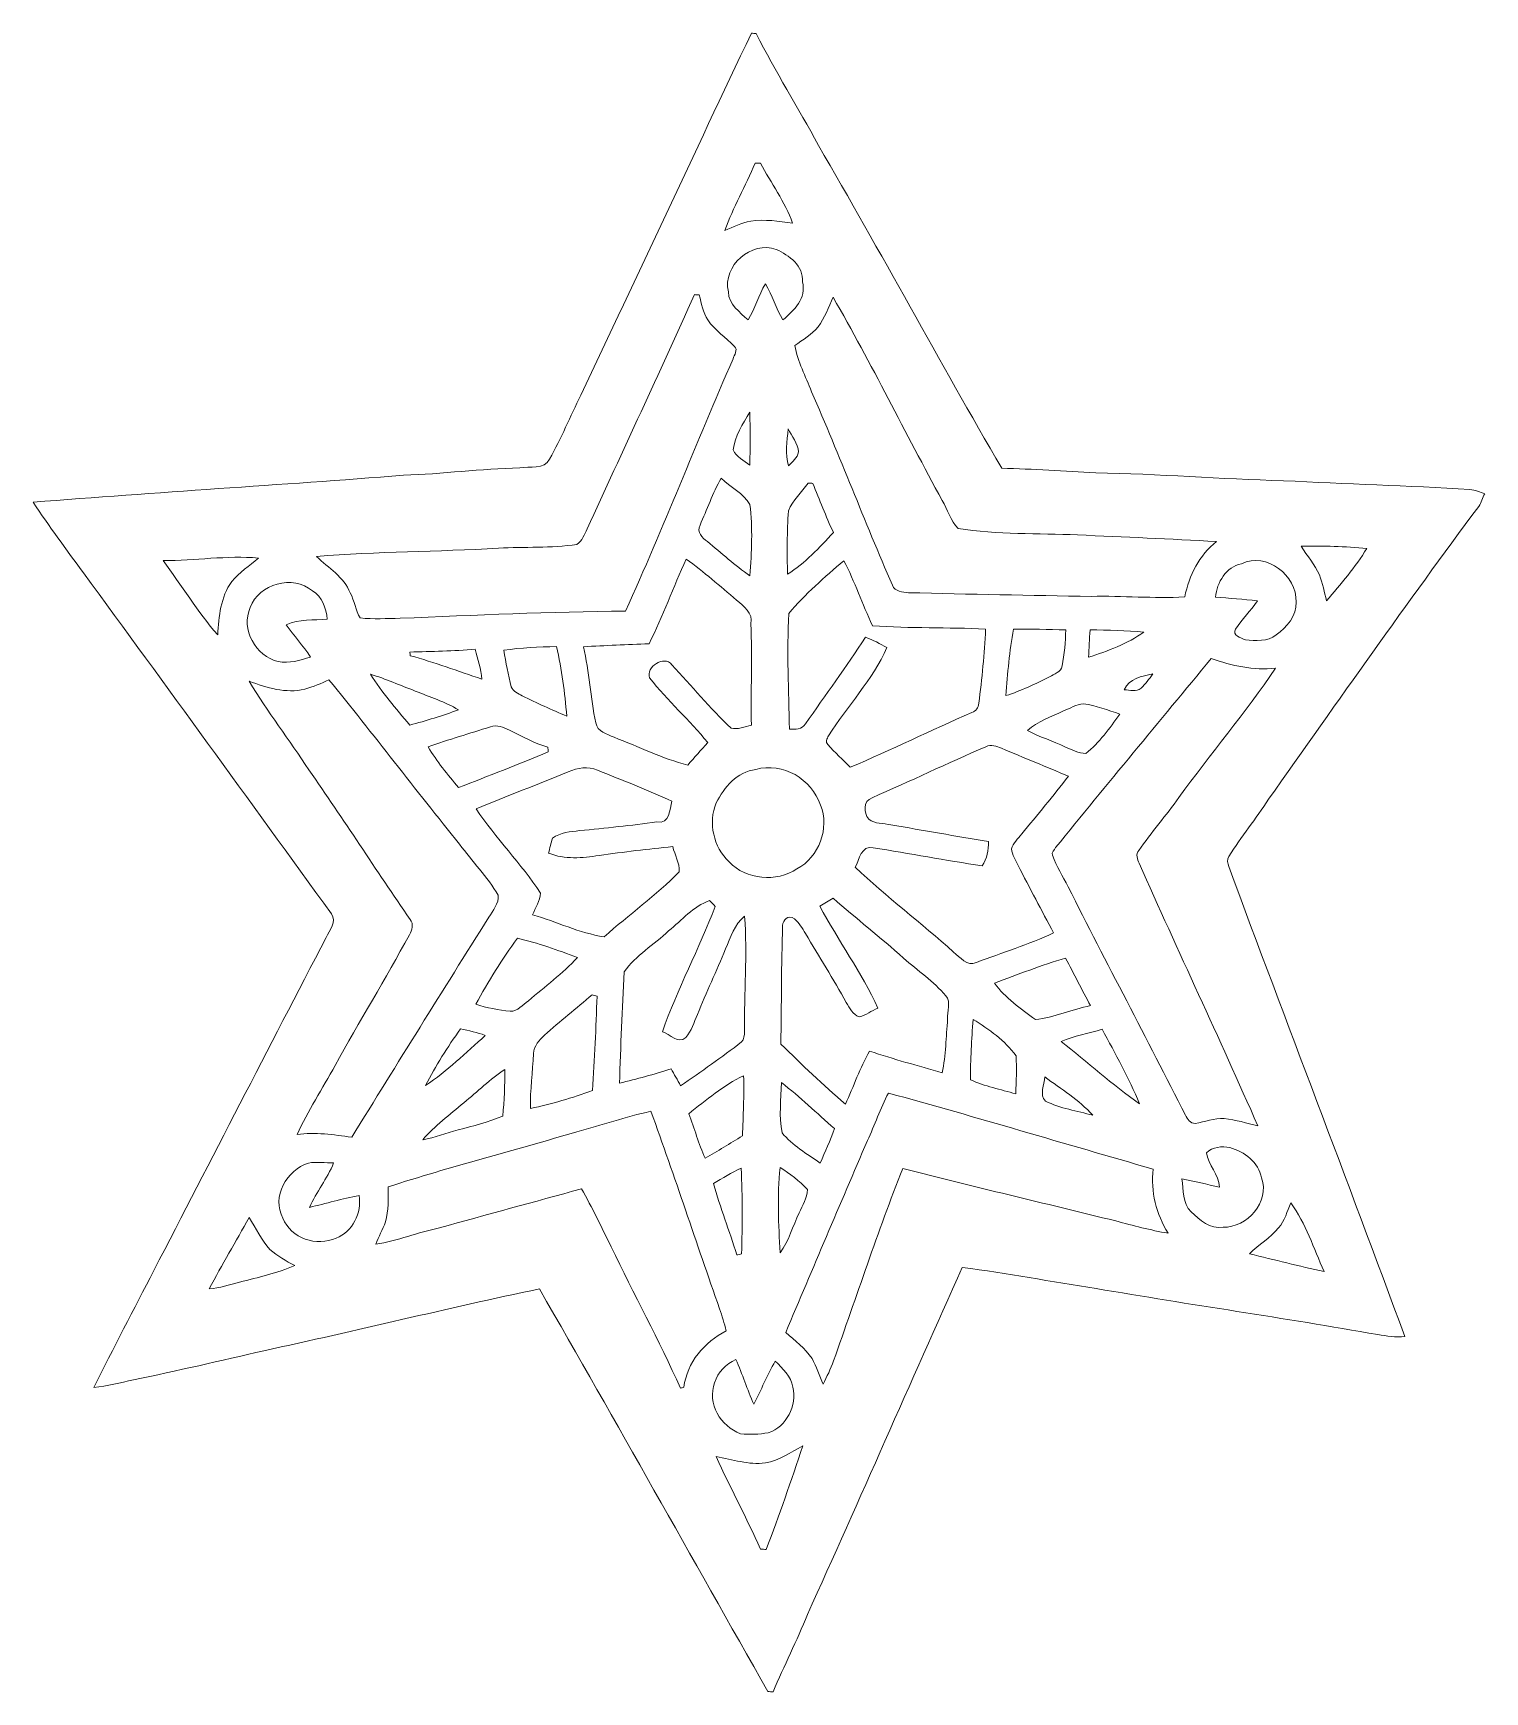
# Model space of a CAD drawing. Header units: centimetres. Extents: x -14 to 14, y -16 to 16.
import ezdxf

# ---------------------------------------------------------------- set-up
doc = ezdxf.new("R2010")
doc.units = ezdxf.units.CM
doc.header["$MEASUREMENT"] = 0
doc.layers.add('Layer 1', color=7, linetype='Continuous')

msp = doc.modelspace()

# ---------------------------------------------------------------- linework, layer by layer
at = {"layer": 'Layer 1', "color": 9, "lineweight": 9}
for points, knots in [([(-0.14764, 15.99883), (-0.12435, 15.99672), (-0.07814, 15.99319), (-0.05485, 15.99107), (-0.05485, 15.99107), (0.31803, 15.25765), (0.75724, 14.56056), (1.1453, 13.8349), (1.1453, 13.8349), (2.34827, 11.77256), (3.47892, 9.6693), (4.68154, 7.6066), (4.68154, 7.6066), (5.28655, 7.59143), (5.89051, 7.54945), (6.49482, 7.51806), (6.49482, 7.51806), (7.70343, 7.49618), (8.90888, 7.39564), (10.11749, 7.3653), (10.11749, 7.3653), (11.31588, 7.3018), (12.51568, 7.27041), (13.71371, 7.19421), (13.71371, 7.19421), (13.81284, 7.18468), (13.90668, 7.14764), (14.00016, 7.11448), (14.00016, 7.11448), (13.9476, 7.03722), (13.93772, 6.94232), (13.88198, 6.86789), (13.88198, 6.86789), (12.49663, 5.01087), (11.16948, 3.11045), (9.82751, 1.22133), (9.82751, 1.22133), (9.58586, 0.84456), (9.30011, 0.49778), (9.0641, 0.11748), (9.0641, 0.11748), (9.02035, 0.05892), (9.04117, -0.01551), (9.06057, -0.07937), (9.06057, -0.07937), (10.18487, -3.10408), (11.33951, -6.11892), (12.45747, -9.14647), (12.45747, -9.14647), (12.28214, -9.16622), (12.10645, -9.132), (11.93395, -9.10765), (11.93395, -9.10765), (10.12772, -8.78698), (8.31127, -8.52945), (6.50364, -8.21831), (6.50364, -8.21831), (5.64251, -8.08496), (4.7849, -7.92726), (3.9213, -7.80978), (3.9213, -7.80978), (2.91977, -10.0404), (1.94293, -12.28161), (0.93328, -14.50834), (0.93328, -14.50834), (0.73113, -15.01316), (0.48384, -15.49788), (0.27252, -15.99883), (0.27252, -15.99883), (0.24748, -15.99777), (0.19773, -15.99565), (0.17304, -15.99458), (0.17304, -15.99458), (-1.2984, -13.40626), (-2.74831, -10.80558), (-4.23562, -8.22643), (-4.23562, -8.22643), (-6.01292, -8.5972), (-7.77469, -9.03675), (-9.54952, -9.4174), (-9.54952, -9.4174), (-10.3863, -9.6153), (-11.22556, -9.80368), (-12.06694, -9.98184), (-12.06694, -9.98184), (-12.31988, -10.0337), (-12.57035, -10.10355), (-12.82823, -10.12719), (-12.82823, -10.12719), (-12.45782, -9.36625), (-12.05565, -8.62153), (-11.67077, -7.86799), (-11.67077, -7.86799), (-10.56481, -5.72663), (-9.46167, -3.58386), (-8.34795, -1.44673), (-8.34795, -1.44673), (-8.28763, -1.30809), (-8.13805, -1.14264), (-8.24741, -0.99271), (-8.24741, -0.99271), (-9.83738, 1.20404), (-11.43194, 3.39761), (-13.02826, 5.58942), (-13.02826, 5.58942), (-13.36234, 6.03533), (-13.69077, 6.48653), (-14.00016, 6.94973), (-14.00016, 6.94973), (-11.62067, 7.14341), (-9.23695, 7.2817), (-6.85712, 7.46973), (-6.85712, 7.46973), (-6.10782, 7.49724), (-5.36345, 7.59426), (-4.61345, 7.61225), (-4.61345, 7.61225), (-4.43177, 7.65388), (-4.13755, 7.56462), (-4.03913, 7.78299), (-4.03913, 7.78299), (-3.81229, 8.18093), (-3.64225, 8.60743), (-3.43482, 9.01525), (-3.43482, 9.01525), (-2.33768, 11.34252), (-1.24724, 13.67262), (-0.14764, 15.99883), (-0.14764, 15.99883), (-0.14764, 15.99883), (-0.14764, 15.99883), (-0.14764, 15.99883)], [0, 0, 0, 0, 0.02941176, 0.02941176, 0.02941176, 0.02941176, 0.05882353, 0.05882353, 0.05882353, 0.05882353, 0.08823529, 0.08823529, 0.08823529, 0.08823529, 0.11764706, 0.11764706, 0.11764706, 0.11764706, 0.14705882, 0.14705882, 0.14705882, 0.14705882, 0.17647059, 0.17647059, 0.17647059, 0.17647059, 0.20588235, 0.20588235, 0.20588235, 0.20588235, 0.23529412, 0.23529412, 0.23529412, 0.23529412, 0.26470588, 0.26470588, 0.26470588, 0.26470588, 0.29411765, 0.29411765, 0.29411765, 0.29411765, 0.32352941, 0.32352941, 0.32352941, 0.32352941, 0.35294118, 0.35294118, 0.35294118, 0.35294118, 0.38235294, 0.38235294, 0.38235294, 0.38235294, 0.41176471, 0.41176471, 0.41176471, 0.41176471, 0.44117647, 0.44117647, 0.44117647, 0.44117647, 0.47058824, 0.47058824, 0.47058824, 0.47058824, 0.5, 0.5, 0.5, 0.5, 0.52941176, 0.52941176, 0.52941176, 0.52941176, 0.55882353, 0.55882353, 0.55882353, 0.55882353, 0.58823529, 0.58823529, 0.58823529, 0.58823529, 0.61764706, 0.61764706, 0.61764706, 0.61764706, 0.64705882, 0.64705882, 0.64705882, 0.64705882, 0.67647059, 0.67647059, 0.67647059, 0.67647059, 0.70588235, 0.70588235, 0.70588235, 0.70588235, 0.73529412, 0.73529412, 0.73529412, 0.73529412, 0.76470588, 0.76470588, 0.76470588, 0.76470588, 0.79411765, 0.79411765, 0.79411765, 0.79411765, 0.82352941, 0.82352941, 0.82352941, 0.82352941, 0.85294118, 0.85294118, 0.85294118, 0.85294118, 0.88235294, 0.88235294, 0.88235294, 0.88235294, 0.91176471, 0.91176471, 0.91176471, 0.91176471, 0.94117647, 0.94117647, 0.94117647, 0.94117647, 1, 1, 1, 1]), ([(-0.07602, 13.492), (-0.25347, 13.05067), (-0.50182, 12.64039), (-0.66022, 12.19095), (-0.66022, 12.19095), (-0.49583, 12.25621), (-0.33637, 12.34159), (-0.16034, 12.37263), (-0.16034, 12.37263), (0.10883, 12.4132), (0.38083, 12.37228), (0.64753, 12.33136), (0.64753, 12.33136), (0.50253, 12.74834), (0.23266, 13.10535), (0.02628, 13.49235), (0.02628, 13.49235), (0.00053, 13.49235), (-0.05027, 13.49235), (-0.07602, 13.492), (-0.07602, 13.492), (-0.07602, 13.492), (-0.07602, 13.492), (-0.07602, 13.492)], [0, 0, 0, 0, 0.14285714, 0.14285714, 0.14285714, 0.14285714, 0.28571429, 0.28571429, 0.28571429, 0.28571429, 0.42857143, 0.42857143, 0.42857143, 0.42857143, 0.57142857, 0.57142857, 0.57142857, 0.57142857, 0.71428571, 0.71428571, 0.71428571, 0.71428571, 1, 1, 1, 1]), ([(-0.59037, 11.0095), (-0.58614, 10.76079), (-0.36847, 10.61792), (-0.20761, 10.46657), (-0.20761, 10.46657), (-0.08378, 10.692), (-0.00723, 10.93965), (0.124, 11.1619), (0.124, 11.1619), (0.25841, 10.94176), (0.32862, 10.68953), (0.4602, 10.46763), (0.4602, 10.46763), (0.67998, 10.64684), (0.9174, 10.88779), (0.83944, 11.2), (0.83944, 11.2), (0.86166, 11.50515), (0.58191, 11.71682), (0.33391, 11.82688), (0.33391, 11.82688), (-0.14658, 11.99939), (-0.71067, 11.50974), (-0.59037, 11.0095), (-0.59037, 11.0095), (-0.59037, 11.0095), (-0.59037, 11.0095), (-0.59037, 11.0095)], [0, 0, 0, 0, 0.125, 0.125, 0.125, 0.125, 0.25, 0.25, 0.25, 0.25, 0.375, 0.375, 0.375, 0.375, 0.5, 0.5, 0.5, 0.5, 0.625, 0.625, 0.625, 0.625, 0.75, 0.75, 0.75, 0.75, 1, 1, 1, 1]), ([(-1.24654, 10.95517), (-1.91999, 9.4407), (-2.62802, 7.94174), (-3.31593, 6.43397), (-3.31593, 6.43397), (-3.37238, 6.33202), (-3.40695, 6.20149), (-3.51314, 6.13764), (-3.51314, 6.13764), (-4.01232, 6.05579), (-4.52137, 6.09671), (-5.02479, 6.0625), (-5.02479, 6.0625), (-6.19425, 5.99617), (-7.36723, 5.99829), (-8.53457, 5.90304), (-8.53457, 5.90304), (-8.3028, 5.68467), (-8.00717, 5.50758), (-7.88335, 5.20031), (-7.88335, 5.20031), (-7.80256, 5.0465), (-7.78422, 4.86482), (-7.69214, 4.717), (-7.69214, 4.717), (-7.43673, 4.69231), (-7.17885, 4.70748), (-6.92238, 4.711), (-6.92238, 4.711), (-5.47387, 4.77062), (-4.02537, 4.83624), (-2.5758, 4.85106), (-2.5758, 4.85106), (-1.83991, 6.45408), (-1.21055, 8.10437), (-0.4983, 9.71833), (-0.4983, 9.71833), (-0.4796, 9.78959), (-0.40022, 9.89225), (-0.4729, 9.95751), (-0.4729, 9.95751), (-0.64082, 10.13073), (-0.85425, 10.26126), (-0.98548, 10.46798), (-0.98548, 10.46798), (-1.0832, 10.61086), (-1.10931, 10.78478), (-1.15094, 10.94882), (-1.15094, 10.94882), (-1.17492, 10.95023), (-1.22255, 10.95341), (-1.24654, 10.95517), (-1.24654, 10.95517), (-1.24654, 10.95517), (-1.24654, 10.95517), (-1.24654, 10.95517)], [0, 0, 0, 0, 0.06666667, 0.06666667, 0.06666667, 0.06666667, 0.13333333, 0.13333333, 0.13333333, 0.13333333, 0.2, 0.2, 0.2, 0.2, 0.26666667, 0.26666667, 0.26666667, 0.26666667, 0.33333333, 0.33333333, 0.33333333, 0.33333333, 0.4, 0.4, 0.4, 0.4, 0.46666667, 0.46666667, 0.46666667, 0.46666667, 0.53333333, 0.53333333, 0.53333333, 0.53333333, 0.6, 0.6, 0.6, 0.6, 0.66666667, 0.66666667, 0.66666667, 0.66666667, 0.73333333, 0.73333333, 0.73333333, 0.73333333, 0.8, 0.8, 0.8, 0.8, 0.86666667, 0.86666667, 0.86666667, 0.86666667, 1, 1, 1, 1]), ([(1.42752, 10.90649), (1.34532, 10.70893), (1.26489, 10.50785), (1.14141, 10.33181), (1.14141, 10.33181), (1.01688, 10.18329), (0.84579, 10.08522), (0.69092, 9.97339), (0.69092, 9.97339), (0.74701, 9.66012), (0.89906, 9.37684), (1.01336, 9.08263), (1.01336, 9.08263), (1.55416, 7.84614), (2.03641, 6.58496), (2.57334, 5.34706), (2.57334, 5.34706), (2.62343, 5.22641), (2.7709, 5.21653), (2.88343, 5.20489), (2.88343, 5.20489), (4.05959, 5.17667), (5.23575, 5.15162), (6.41227, 5.13293), (6.41227, 5.13293), (7.01234, 5.14986), (7.61277, 5.08742), (8.21249, 5.12517), (8.21249, 5.12517), (8.29786, 5.53615), (8.48801, 5.93161), (8.82668, 6.19196), (8.82668, 6.19196), (7.93345, 6.24241), (7.03951, 6.27945), (6.14592, 6.31967), (6.14592, 6.31967), (5.37792, 6.35354), (4.59934, 6.32531), (3.83946, 6.44138), (3.83946, 6.44138), (3.69729, 6.59343), (3.63767, 6.80615), (3.53325, 6.98501), (3.53325, 6.98501), (2.82099, 8.28605), (2.16906, 9.62132), (1.42752, 10.90649), (1.42752, 10.90649), (1.42752, 10.90649), (1.42752, 10.90649), (1.42752, 10.90649)], [0, 0, 0, 0, 0.07142857, 0.07142857, 0.07142857, 0.07142857, 0.14285714, 0.14285714, 0.14285714, 0.14285714, 0.21428571, 0.21428571, 0.21428571, 0.21428571, 0.28571429, 0.28571429, 0.28571429, 0.28571429, 0.35714286, 0.35714286, 0.35714286, 0.35714286, 0.42857143, 0.42857143, 0.42857143, 0.42857143, 0.5, 0.5, 0.5, 0.5, 0.57142857, 0.57142857, 0.57142857, 0.57142857, 0.64285714, 0.64285714, 0.64285714, 0.64285714, 0.71428571, 0.71428571, 0.71428571, 0.71428571, 0.78571429, 0.78571429, 0.78571429, 0.78571429, 0.85714286, 0.85714286, 0.85714286, 0.85714286, 1, 1, 1, 1]), ([(-0.49512, 7.95938), (-0.44009, 7.82427), (-0.28734, 7.75689), (-0.17903, 7.66587), (-0.17903, 7.66587), (-0.17162, 8.00595), (-0.1621, 8.34638), (-0.17868, 8.68681), (-0.17868, 8.68681), (-0.31344, 8.46103), (-0.46725, 8.22432), (-0.49512, 7.95938), (-0.49512, 7.95938), (-0.49512, 7.95938), (-0.49512, 7.95938), (-0.49512, 7.95938)], [0, 0, 0, 0, 0.2, 0.2, 0.2, 0.2, 0.4, 0.4, 0.4, 0.4, 0.6, 0.6, 0.6, 0.6, 1, 1, 1, 1]), ([(0.57168, 7.65176), (0.6447, 7.73078), (0.74383, 7.80804), (0.76183, 7.91952), (0.76183, 7.91952), (0.74948, 8.08709), (0.63447, 8.22396), (0.55968, 8.36719), (0.55968, 8.36719), (0.54557, 8.13189), (0.49407, 7.88071), (0.57168, 7.65176), (0.57168, 7.65176), (0.57168, 7.65176), (0.57168, 7.65176), (0.57168, 7.65176)], [0, 0, 0, 0, 0.2, 0.2, 0.2, 0.2, 0.4, 0.4, 0.4, 0.4, 0.6, 0.6, 0.6, 0.6, 1, 1, 1, 1]), ([(-1.13682, 6.507), (-1.21197, 6.37611), (-1.08885, 6.26605), (-0.99571, 6.1902), (-0.99571, 6.1902), (-0.72337, 5.97007), (-0.46372, 5.7323), (-0.17586, 5.53121), (-0.17586, 5.53121), (-0.14164, 5.98841), (-0.11871, 6.45302), (-0.1755, 6.9081), (-0.1755, 6.9081), (-0.30004, 7.12788), (-0.55227, 7.24254), (-0.73113, 7.41222), (-0.73113, 7.41222), (-0.89129, 7.12259), (-1.00594, 6.81003), (-1.13682, 6.507), (-1.13682, 6.507), (-1.13682, 6.507), (-1.13682, 6.507), (-1.13682, 6.507)], [0, 0, 0, 0, 0.14285714, 0.14285714, 0.14285714, 0.14285714, 0.28571429, 0.28571429, 0.28571429, 0.28571429, 0.42857143, 0.42857143, 0.42857143, 0.42857143, 0.57142857, 0.57142857, 0.57142857, 0.57142857, 0.71428571, 0.71428571, 0.71428571, 0.71428571, 1, 1, 1, 1]), ([(0.94739, 7.31909), (0.82145, 7.14305), (0.65176, 6.98854), (0.56745, 6.7864), (0.56745, 6.7864), (0.54275, 6.37858), (0.53781, 5.9683), (0.55087, 5.55979), (0.55087, 5.55979), (0.88918, 5.77392), (1.16505, 6.07414), (1.43457, 6.36694), (1.43457, 6.36694), (1.2924, 6.67845), (1.16435, 6.99595), (1.03876, 7.31415), (1.03876, 7.31415), (1.01583, 7.31556), (0.96997, 7.31768), (0.94739, 7.31909), (0.94739, 7.31909), (0.94739, 7.31909), (0.94739, 7.31909), (0.94739, 7.31909)], [0, 0, 0, 0, 0.14285714, 0.14285714, 0.14285714, 0.14285714, 0.28571429, 0.28571429, 0.28571429, 0.28571429, 0.42857143, 0.42857143, 0.42857143, 0.42857143, 0.57142857, 0.57142857, 0.57142857, 0.57142857, 0.71428571, 0.71428571, 0.71428571, 0.71428571, 1, 1, 1, 1]), ([(10.46004, 6.09989), (10.57469, 5.91539), (10.71898, 5.74817), (10.80823, 5.54815), (10.80823, 5.54815), (10.87173, 5.38657), (10.90383, 5.21548), (10.94793, 5.04791), (10.94793, 5.04791), (11.22486, 5.36999), (11.49968, 5.69737), (11.7251, 6.05862), (11.7251, 6.05862), (11.30424, 6.09495), (10.88196, 6.11541), (10.46004, 6.09989), (10.46004, 6.09989), (10.46004, 6.09989), (10.46004, 6.09989), (10.46004, 6.09989)], [0, 0, 0, 0, 0.16666667, 0.16666667, 0.16666667, 0.16666667, 0.33333333, 0.33333333, 0.33333333, 0.33333333, 0.5, 0.5, 0.5, 0.5, 0.66666667, 0.66666667, 0.66666667, 0.66666667, 1, 1, 1, 1]), ([(-11.49191, 5.82437), (-11.14054, 5.34847), (-10.83045, 4.83765), (-10.44063, 4.39209), (-10.44063, 4.39209), (-10.41523, 4.74628), (-10.38772, 5.12128), (-10.1704, 5.41903), (-10.1704, 5.41903), (-10.02224, 5.59648), (-9.82574, 5.72242), (-9.65323, 5.87411), (-9.65323, 5.87411), (-10.2653, 5.9228), (-10.87949, 5.82578), (-11.49191, 5.82437), (-11.49191, 5.82437), (-11.49191, 5.82437), (-11.49191, 5.82437), (-11.49191, 5.82437)], [0, 0, 0, 0, 0.16666667, 0.16666667, 0.16666667, 0.16666667, 0.33333333, 0.33333333, 0.33333333, 0.33333333, 0.5, 0.5, 0.5, 0.5, 0.66666667, 0.66666667, 0.66666667, 0.66666667, 1, 1, 1, 1]), ([(-1.40211, 5.85295), (-1.65117, 5.31214), (-1.8519, 4.75016), (-2.12143, 4.21888), (-2.12143, 4.21888), (-2.5437, 4.20547), (-2.96527, 4.18254), (-3.38719, 4.16279), (-3.38719, 4.16279), (-3.27713, 3.67842), (-3.24291, 3.18065), (-3.15048, 2.69312), (-3.15048, 2.69312), (-3.11626, 2.52625), (-2.93035, 2.47686), (-2.79629, 2.41513), (-2.79629, 2.41513), (-2.32075, 2.23768), (-1.8646, 2.00414), (-1.37142, 1.87679), (-1.37142, 1.87679), (-1.2483, 2.02637), (-1.11883, 2.1703), (-0.9883, 2.31317), (-0.9883, 2.31317), (-1.3439, 2.74533), (-1.76159, 3.12315), (-2.11084, 3.55954), (-2.11084, 3.55954), (-2.18528, 3.77473), (-1.83144, 4.00474), (-1.67834, 3.81636), (-1.67834, 3.81636), (-1.30334, 3.40502), (-0.9435, 2.97463), (-0.53851, 2.59222), (-0.53851, 2.59222), (-0.41187, 2.55906), (-0.27322, 2.61727), (-0.14693, 2.64831), (-0.14693, 2.64831), (-0.15716, 3.30025), (-0.13282, 3.95218), (-0.15469, 4.60376), (-0.15469, 4.60376), (-0.10954, 4.81719), (-0.29651, 4.94419), (-0.43127, 5.06272), (-0.43127, 5.06272), (-0.75159, 5.33013), (-1.06486, 5.60671), (-1.40211, 5.85295), (-1.40211, 5.85295), (-1.40211, 5.85295), (-1.40211, 5.85295), (-1.40211, 5.85295)], [0, 0, 0, 0, 0.06666667, 0.06666667, 0.06666667, 0.06666667, 0.13333333, 0.13333333, 0.13333333, 0.13333333, 0.2, 0.2, 0.2, 0.2, 0.26666667, 0.26666667, 0.26666667, 0.26666667, 0.33333333, 0.33333333, 0.33333333, 0.33333333, 0.4, 0.4, 0.4, 0.4, 0.46666667, 0.46666667, 0.46666667, 0.46666667, 0.53333333, 0.53333333, 0.53333333, 0.53333333, 0.6, 0.6, 0.6, 0.6, 0.66666667, 0.66666667, 0.66666667, 0.66666667, 0.73333333, 0.73333333, 0.73333333, 0.73333333, 0.8, 0.8, 0.8, 0.8, 0.86666667, 0.86666667, 0.86666667, 0.86666667, 1, 1, 1, 1]), ([(0.57274, 4.80273), (0.53852, 4.06154), (0.57062, 3.31612), (0.5872, 2.57352), (0.5872, 2.57352), (0.69868, 2.57035), (0.83026, 2.5647), (0.89447, 2.67583), (0.89447, 2.67583), (1.28711, 3.22793), (1.67975, 3.78073), (2.05617, 4.34411), (2.05617, 4.34411), (2.20045, 4.29402), (2.3338, 4.21958), (2.46751, 4.14621), (2.46751, 4.14621), (2.18881, 3.52144), (1.70233, 3.01802), (1.34038, 2.44264), (1.34038, 2.44264), (1.31322, 2.3922), (1.27512, 2.32023), (1.3305, 2.27402), (1.3305, 2.27402), (1.46209, 2.11809), (1.61731, 1.98509), (1.75701, 1.83657), (1.75701, 1.83657), (2.54794, 2.171), (3.31841, 2.55095), (4.10616, 2.89243), (4.10616, 2.89243), (4.18483, 2.91995), (4.23422, 2.98874), (4.24021, 3.07165), (4.24021, 3.07165), (4.29807, 3.54719), (4.35099, 4.02415), (4.3718, 4.50322), (4.3718, 4.50322), (3.64437, 4.54132), (2.91412, 4.51098), (2.18775, 4.56848), (2.18775, 4.56848), (1.99761, 4.9837), (1.84627, 5.41585), (1.63813, 5.82261), (1.63813, 5.82261), (1.26242, 5.50722), (0.89059, 5.17455), (0.57274, 4.80273), (0.57274, 4.80273), (0.57274, 4.80273), (0.57274, 4.80273), (0.57274, 4.80273)], [0, 0, 0, 0, 0.06666667, 0.06666667, 0.06666667, 0.06666667, 0.13333333, 0.13333333, 0.13333333, 0.13333333, 0.2, 0.2, 0.2, 0.2, 0.26666667, 0.26666667, 0.26666667, 0.26666667, 0.33333333, 0.33333333, 0.33333333, 0.33333333, 0.4, 0.4, 0.4, 0.4, 0.46666667, 0.46666667, 0.46666667, 0.46666667, 0.53333333, 0.53333333, 0.53333333, 0.53333333, 0.6, 0.6, 0.6, 0.6, 0.66666667, 0.66666667, 0.66666667, 0.66666667, 0.73333333, 0.73333333, 0.73333333, 0.73333333, 0.8, 0.8, 0.8, 0.8, 0.86666667, 0.86666667, 0.86666667, 0.86666667, 1, 1, 1, 1]), ([(9.30646, 5.7644), (9.00765, 5.69949), (8.83515, 5.40527), (8.80304, 5.11952), (8.80304, 5.11952), (9.07327, 5.09835), (9.34456, 5.07789), (9.61408, 5.04685), (9.61408, 5.04685), (9.48214, 4.85917), (9.32268, 4.6916), (9.19357, 4.50216), (9.19357, 4.50216), (9.11596, 4.38504), (9.29834, 4.32859), (9.38125, 4.29473), (9.38125, 4.29473), (9.57704, 4.27497), (9.81058, 4.26015), (9.97603, 4.38962), (9.97603, 4.38962), (10.17429, 4.54061), (10.37784, 4.75757), (10.3602, 5.02498), (10.3602, 5.02498), (10.38102, 5.53721), (9.78694, 5.99335), (9.30646, 5.7644), (9.30646, 5.7644), (9.30646, 5.7644), (9.30646, 5.7644), (9.30646, 5.7644)], [0, 0, 0, 0, 0.11111111, 0.11111111, 0.11111111, 0.11111111, 0.22222222, 0.22222222, 0.22222222, 0.22222222, 0.33333333, 0.33333333, 0.33333333, 0.33333333, 0.44444444, 0.44444444, 0.44444444, 0.44444444, 0.55555556, 0.55555556, 0.55555556, 0.55555556, 0.66666667, 0.66666667, 0.66666667, 0.66666667, 0.77777778, 0.77777778, 0.77777778, 0.77777778, 1, 1, 1, 1]), ([(-9.81375, 4.91985), (-10.00178, 4.5011), (-9.70685, 3.98111), (-9.27505, 3.87457), (-9.27505, 3.87457), (-9.06162, 3.83259), (-8.85102, 3.90173), (-8.64923, 3.96241), (-8.64923, 3.96241), (-8.79245, 4.18007), (-8.97061, 4.37198), (-9.11877, 4.58577), (-9.11877, 4.58577), (-8.87606, 4.70607), (-8.58714, 4.66338), (-8.32714, 4.69654), (-8.32714, 4.69654), (-8.35042, 4.90221), (-8.4238, 5.13046), (-8.61501, 5.23946), (-8.61501, 5.23946), (-8.99036, 5.55873), (-9.64582, 5.37846), (-9.81375, 4.91985), (-9.81375, 4.91985), (-9.81375, 4.91985), (-9.81375, 4.91985), (-9.81375, 4.91985)], [0, 0, 0, 0, 0.125, 0.125, 0.125, 0.125, 0.25, 0.25, 0.25, 0.25, 0.375, 0.375, 0.375, 0.375, 0.5, 0.5, 0.5, 0.5, 0.625, 0.625, 0.625, 0.625, 0.75, 0.75, 0.75, 0.75, 1, 1, 1, 1]), ([(4.90732, 4.50251), (4.82971, 4.07953), (4.79408, 3.64879), (4.76268, 3.22017), (4.76268, 3.22017), (5.05513, 3.31012), (5.33065, 3.44771), (5.60652, 3.57965), (5.60652, 3.57965), (5.68978, 3.63997), (5.83265, 3.67066), (5.84676, 3.79096), (5.84676, 3.79096), (5.88769, 4.02132), (5.91803, 4.2538), (5.9152, 4.48805), (5.9152, 4.48805), (5.57936, 4.49863), (5.24316, 4.50004), (4.90732, 4.50251), (4.90732, 4.50251), (4.90732, 4.50251), (4.90732, 4.50251), (4.90732, 4.50251)], [0, 0, 0, 0, 0.14285714, 0.14285714, 0.14285714, 0.14285714, 0.28571429, 0.28571429, 0.28571429, 0.28571429, 0.42857143, 0.42857143, 0.42857143, 0.42857143, 0.57142857, 0.57142857, 0.57142857, 0.57142857, 0.71428571, 0.71428571, 0.71428571, 0.71428571, 1, 1, 1, 1]), ([(6.38722, 4.48628), (6.37381, 4.31095), (6.36288, 4.13527), (6.35653, 3.95923), (6.35653, 3.95923), (6.72659, 4.0813), (7.10689, 4.215), (7.4258, 4.44536), (7.4258, 4.44536), (7.07972, 4.46865), (6.73365, 4.48805), (6.38722, 4.48628), (6.38722, 4.48628), (6.38722, 4.48628), (6.38722, 4.48628), (6.38722, 4.48628)], [0, 0, 0, 0, 0.2, 0.2, 0.2, 0.2, 0.4, 0.4, 0.4, 0.4, 0.6, 0.6, 0.6, 0.6, 1, 1, 1, 1]), ([(-4.92284, 4.09505), (-4.88403, 3.85728), (-4.83817, 3.62092), (-4.77996, 3.38668), (-4.77996, 3.38668), (-4.74468, 3.29672), (-4.6459, 3.25897), (-4.56759, 3.21523), (-4.56759, 3.21523), (-4.28395, 3.07905), (-3.99962, 2.94394), (-3.70822, 2.82505), (-3.70822, 2.82505), (-3.74597, 3.2752), (-3.8003, 3.7264), (-3.9086, 4.16526), (-3.9086, 4.16526), (-4.24727, 4.15573), (-4.58734, 4.14515), (-4.92284, 4.09505), (-4.92284, 4.09505), (-4.92284, 4.09505), (-4.92284, 4.09505), (-4.92284, 4.09505)], [0, 0, 0, 0, 0.14285714, 0.14285714, 0.14285714, 0.14285714, 0.28571429, 0.28571429, 0.28571429, 0.28571429, 0.42857143, 0.42857143, 0.42857143, 0.42857143, 0.57142857, 0.57142857, 0.57142857, 0.57142857, 0.71428571, 0.71428571, 0.71428571, 0.71428571, 1, 1, 1, 1]), ([(-6.734, 4.05837), (-6.73294, 4.04108), (-6.73047, 4.00686), (-6.72941, 3.98957), (-6.72941, 3.98957), (-6.26057, 3.86222), (-5.80549, 3.69077), (-5.34476, 3.53661), (-5.34476, 3.53661), (-5.35993, 3.73346), (-5.42449, 3.92219), (-5.47246, 4.11234), (-5.47246, 4.11234), (-5.89227, 4.0813), (-6.31349, 4.07248), (-6.734, 4.05837), (-6.734, 4.05837), (-6.734, 4.05837), (-6.734, 4.05837), (-6.734, 4.05837)], [0, 0, 0, 0, 0.16666667, 0.16666667, 0.16666667, 0.16666667, 0.33333333, 0.33333333, 0.33333333, 0.33333333, 0.5, 0.5, 0.5, 0.5, 0.66666667, 0.66666667, 0.66666667, 0.66666667, 1, 1, 1, 1]), ([(8.72402, 3.93736), (7.7239, 2.71993), (6.71142, 1.51131), (5.71976, 0.28647), (5.71976, 0.28647), (5.69789, 0.24237), (5.63192, 0.19615), (5.6612, 0.139), (5.6612, 0.139), (5.73811, -0.07302), (5.85735, -0.2674), (5.96212, -0.46672), (5.96212, -0.46672), (6.70754, -1.94027), (7.4773, -3.40183), (8.22484, -4.87432), (8.22484, -4.87432), (8.26576, -4.94347), (8.3155, -5.04436), (8.41181, -5.03201), (8.41181, -5.03201), (8.59914, -5.00379), (8.78188, -4.92971), (8.97449, -4.93853), (8.97449, -4.93853), (9.19568, -4.96217), (9.40876, -5.0292), (9.62466, -5.08211), (9.62466, -5.08211), (8.87501, -3.3863), (8.0869, -1.70744), (7.3302, -0.01481), (7.3302, -0.01481), (7.2995, 0.06421), (7.25964, 0.15876), (7.3249, 0.23249), (7.3249, 0.23249), (7.56938, 0.58386), (7.85125, 0.90806), (8.10101, 1.25555), (8.10101, 1.25555), (8.71132, 2.09375), (9.38019, 2.88891), (9.96333, 3.74686), (9.96333, 3.74686), (9.53894, 3.70241), (9.1209, 3.79343), (8.72402, 3.93736), (8.72402, 3.93736), (8.72402, 3.93736), (8.72402, 3.93736), (8.72402, 3.93736)], [0, 0, 0, 0, 0.07142857, 0.07142857, 0.07142857, 0.07142857, 0.14285714, 0.14285714, 0.14285714, 0.14285714, 0.21428571, 0.21428571, 0.21428571, 0.21428571, 0.28571429, 0.28571429, 0.28571429, 0.28571429, 0.35714286, 0.35714286, 0.35714286, 0.35714286, 0.42857143, 0.42857143, 0.42857143, 0.42857143, 0.5, 0.5, 0.5, 0.5, 0.57142857, 0.57142857, 0.57142857, 0.57142857, 0.64285714, 0.64285714, 0.64285714, 0.64285714, 0.71428571, 0.71428571, 0.71428571, 0.71428571, 0.78571429, 0.78571429, 0.78571429, 0.78571429, 0.85714286, 0.85714286, 0.85714286, 0.85714286, 1, 1, 1, 1]), ([(-9.83632, 3.49851), (-9.47684, 2.91078), (-9.06304, 2.35833), (-8.67992, 1.78612), (-8.67992, 1.78612), (-8.0174, 0.83327), (-7.38734, -0.14181), (-6.72976, -1.09854), (-6.72976, -1.09854), (-6.65533, -1.18709), (-6.69096, -1.30421), (-6.74282, -1.39417), (-6.74282, -1.39417), (-7.20742, -2.24295), (-7.70802, -3.07092), (-8.17686, -3.91724), (-8.17686, -3.91724), (-8.42274, -4.36103), (-8.6972, -4.78965), (-8.91134, -5.25038), (-8.91134, -5.25038), (-8.55892, -5.19535), (-8.20649, -5.25109), (-7.85689, -5.29977), (-7.85689, -5.29977), (-6.97882, -3.88337), (-6.10041, -2.46661), (-5.2107, -1.05762), (-5.2107, -1.05762), (-5.13627, -0.92145), (-5.0142, -0.79762), (-5.02832, -0.62935), (-5.02832, -0.62935), (-5.24316, -0.27692), (-5.53138, 0.02294), (-5.77585, 0.3542), (-5.77585, 0.3542), (-6.62605, 1.40265), (-7.44167, 2.47827), (-8.29469, 3.52426), (-8.29469, 3.52426), (-8.44779, 3.45829), (-8.60019, 3.38809), (-8.7607, 3.34223), (-8.7607, 3.34223), (-9.12477, 3.25756), (-9.49589, 3.37045), (-9.83632, 3.49851), (-9.83632, 3.49851), (-9.83632, 3.49851), (-9.83632, 3.49851), (-9.83632, 3.49851)], [0, 0, 0, 0, 0.07142857, 0.07142857, 0.07142857, 0.07142857, 0.14285714, 0.14285714, 0.14285714, 0.14285714, 0.21428571, 0.21428571, 0.21428571, 0.21428571, 0.28571429, 0.28571429, 0.28571429, 0.28571429, 0.35714286, 0.35714286, 0.35714286, 0.35714286, 0.42857143, 0.42857143, 0.42857143, 0.42857143, 0.5, 0.5, 0.5, 0.5, 0.57142857, 0.57142857, 0.57142857, 0.57142857, 0.64285714, 0.64285714, 0.64285714, 0.64285714, 0.71428571, 0.71428571, 0.71428571, 0.71428571, 0.78571429, 0.78571429, 0.78571429, 0.78571429, 0.85714286, 0.85714286, 0.85714286, 0.85714286, 1, 1, 1, 1]), ([(-7.49635, 3.63292), (-7.27375, 3.28402), (-7.00387, 2.96758), (-6.73788, 2.65113), (-6.73788, 2.65113), (-6.41897, 2.73192), (-6.10605, 2.83423), (-5.79631, 2.945), (-5.79631, 2.945), (-6.05702, 3.10093), (-6.34982, 3.19194), (-6.62922, 3.3073), (-6.62922, 3.3073), (-6.9185, 3.4156), (-7.20037, 3.54366), (-7.49635, 3.63292), (-7.49635, 3.63292), (-7.49635, 3.63292), (-7.49635, 3.63292), (-7.49635, 3.63292)], [0, 0, 0, 0, 0.16666667, 0.16666667, 0.16666667, 0.16666667, 0.33333333, 0.33333333, 0.33333333, 0.33333333, 0.5, 0.5, 0.5, 0.5, 0.66666667, 0.66666667, 0.66666667, 0.66666667, 1, 1, 1, 1]), ([(7.0448, 3.33411), (7.15134, 3.32847), (7.2801, 3.28225), (7.37147, 3.36092), (7.37147, 3.36092), (7.45649, 3.44347), (7.52563, 3.54084), (7.59443, 3.63715), (7.59443, 3.63715), (7.38523, 3.5987), (7.14322, 3.54684), (7.0448, 3.33411), (7.0448, 3.33411), (7.0448, 3.33411), (7.0448, 3.33411), (7.0448, 3.33411)], [0, 0, 0, 0, 0.2, 0.2, 0.2, 0.2, 0.4, 0.4, 0.4, 0.4, 0.6, 0.6, 0.6, 0.6, 1, 1, 1, 1]), ([(5.87393, 2.92383), (5.63545, 2.81165), (5.37369, 2.72663), (5.17719, 2.54424), (5.17719, 2.54424), (5.41496, 2.42324), (5.66896, 2.33928), (5.91132, 2.22815), (5.91132, 2.22815), (6.03656, 2.17453), (6.16321, 2.11033), (6.3022, 2.10257), (6.3022, 2.10257), (6.56714, 2.30859), (6.75975, 2.59257), (6.95907, 2.86033), (6.95907, 2.86033), (6.73118, 2.945), (6.4987, 3.0219), (6.25916, 3.06353), (6.25916, 3.06353), (6.12087, 3.05542), (6.00093, 2.96969), (5.87393, 2.92383), (5.87393, 2.92383), (5.87393, 2.92383), (5.87393, 2.92383), (5.87393, 2.92383)], [0, 0, 0, 0, 0.125, 0.125, 0.125, 0.125, 0.25, 0.25, 0.25, 0.25, 0.375, 0.375, 0.375, 0.375, 0.5, 0.5, 0.5, 0.5, 0.625, 0.625, 0.625, 0.625, 0.75, 0.75, 0.75, 0.75, 1, 1, 1, 1]), ([(-5.18177, 2.61797), (-5.58077, 2.48498), (-5.98752, 2.37597), (-6.38157, 2.22851), (-6.38157, 2.22851), (-6.21118, 1.95017), (-6.00798, 1.69334), (-5.79631, 1.44499), (-5.79631, 1.44499), (-5.21705, 1.67006), (-4.63709, 1.89443), (-4.06417, 2.13467), (-4.06417, 2.13467), (-4.06594, 2.15689), (-4.07017, 2.2017), (-4.07194, 2.22392), (-4.07194, 2.22392), (-4.33229, 2.29977), (-4.5697, 2.43135), (-4.81136, 2.55095), (-4.81136, 2.55095), (-4.92566, 2.6028), (-5.05513, 2.66877), (-5.18177, 2.61797), (-5.18177, 2.61797), (-5.18177, 2.61797), (-5.18177, 2.61797), (-5.18177, 2.61797)], [0, 0, 0, 0, 0.125, 0.125, 0.125, 0.125, 0.25, 0.25, 0.25, 0.25, 0.375, 0.375, 0.375, 0.375, 0.5, 0.5, 0.5, 0.5, 0.625, 0.625, 0.625, 0.625, 0.75, 0.75, 0.75, 0.75, 1, 1, 1, 1]), ([(4.37356, 2.2338), (3.63908, 1.91312), (2.91342, 1.57022), (2.17964, 1.24849), (2.17964, 1.24849), (2.00925, 1.18499), (2.01172, 0.95674), (2.11649, 0.8375), (2.11649, 0.8375), (2.2322, 0.73661), (2.40401, 0.7606), (2.5423, 0.72497), (2.5423, 0.72497), (3.17024, 0.6209), (3.79642, 0.50907), (4.42366, 0.40288), (4.42366, 0.40288), (4.43601, 0.23813), (4.39367, 0.07621), (4.3076, -0.0642), (4.3076, -0.0642), (3.60345, 0.04199), (2.90319, 0.17252), (2.2001, 0.28364), (2.2001, 0.28364), (1.97432, 0.33727), (1.93552, 0.05575), (1.85755, -0.0896), (1.85755, -0.0896), (2.4608, -0.66604), (3.1332, -1.16557), (3.7495, -1.72825), (3.7495, -1.72825), (3.88215, -1.82032), (4.01232, -2.01294), (4.19259, -1.92757), (4.19259, -1.92757), (4.69106, -1.74342), (5.19836, -1.57832), (5.68308, -1.35889), (5.68308, -1.35889), (5.45201, -0.92568), (5.22058, -0.49212), (4.99657, -0.05538), (4.99657, -0.05538), (4.95212, 0.04869), (4.88192, 0.14641), (4.86957, 0.26071), (4.86957, 0.26071), (4.90238, 0.37536), (4.99657, 0.45897), (5.06677, 0.55034), (5.06677, 0.55034), (5.37122, 0.91794), (5.67637, 1.28518), (5.96777, 1.66336), (5.96777, 1.66336), (5.5395, 1.84715), (5.1077, 2.02248), (4.67836, 2.20346), (4.67836, 2.20346), (4.58311, 2.24403), (4.4734, 2.28495), (4.37356, 2.2338), (4.37356, 2.2338), (4.37356, 2.2338), (4.37356, 2.2338), (4.37356, 2.2338)], [0, 0, 0, 0, 0.05555556, 0.05555556, 0.05555556, 0.05555556, 0.11111111, 0.11111111, 0.11111111, 0.11111111, 0.16666667, 0.16666667, 0.16666667, 0.16666667, 0.22222222, 0.22222222, 0.22222222, 0.22222222, 0.27777778, 0.27777778, 0.27777778, 0.27777778, 0.33333333, 0.33333333, 0.33333333, 0.33333333, 0.38888889, 0.38888889, 0.38888889, 0.38888889, 0.44444444, 0.44444444, 0.44444444, 0.44444444, 0.5, 0.5, 0.5, 0.5, 0.55555556, 0.55555556, 0.55555556, 0.55555556, 0.61111111, 0.61111111, 0.61111111, 0.61111111, 0.66666667, 0.66666667, 0.66666667, 0.66666667, 0.72222222, 0.72222222, 0.72222222, 0.72222222, 0.77777778, 0.77777778, 0.77777778, 0.77777778, 0.83333333, 0.83333333, 0.83333333, 0.83333333, 0.88888889, 0.88888889, 0.88888889, 0.88888889, 1, 1, 1, 1]), ([(-0.06332, 1.79635), (-0.41539, 1.74767), (-0.67927, 1.45557), (-0.82426, 1.14865), (-0.82426, 1.14865), (-0.9876, 0.7673), (-0.87683, 0.29528), (-0.57732, 0.01236), (-0.57732, 0.01236), (-0.2443, -0.33725), (0.3332, -0.3824), (0.7329, -0.12346), (0.7329, -0.12346), (1.15482, 0.10231), (1.3686, 0.66253), (1.18763, 1.10914), (1.18763, 1.10914), (1.01477, 1.61115), (0.46302, 1.93888), (-0.06332, 1.79635), (-0.06332, 1.79635), (-0.06332, 1.79635), (-0.06332, 1.79635), (-0.06332, 1.79635)], [0, 0, 0, 0, 0.14285714, 0.14285714, 0.14285714, 0.14285714, 0.28571429, 0.28571429, 0.28571429, 0.28571429, 0.42857143, 0.42857143, 0.42857143, 0.42857143, 0.57142857, 0.57142857, 0.57142857, 0.57142857, 0.71428571, 0.71428571, 0.71428571, 0.71428571, 1, 1, 1, 1]), ([(-3.67824, 1.74873), (-4.26808, 1.50355), (-4.86745, 1.28271), (-5.45518, 1.03224), (-5.45518, 1.03224), (-5.07312, 0.46815), (-4.59087, -0.02151), (-4.2141, -0.58842), (-4.2141, -0.58842), (-4.22116, -0.73977), (-4.31606, -0.86818), (-4.36615, -1.00752), (-4.36615, -1.00752), (-3.90472, -1.1437), (-3.4648, -1.35995), (-2.98679, -1.43368), (-2.98679, -1.43368), (-2.51089, -1.00752), (-1.98384, -0.63746), (-1.53758, -0.17955), (-1.53758, -0.17955), (-1.52947, -0.00952), (-1.62507, 0.14641), (-1.66317, 0.30728), (-1.66317, 0.30728), (-2.13801, 0.25895), (-2.61179, 0.20321), (-3.0838, 0.13442), (-3.0838, 0.13442), (-3.40413, 0.08856), (-3.74985, 0.05293), (-4.05712, 0.18063), (-4.05712, 0.18063), (-4.03384, 0.27765), (-4.01937, 0.37642), (-3.98021, 0.46779), (-3.98021, 0.46779), (-3.83381, 0.58491), (-3.63837, 0.59127), (-3.46092, 0.6142), (-3.46092, 0.6142), (-2.96315, 0.66429), (-2.46503, 0.71438), (-1.96903, 0.78212), (-1.96903, 0.78212), (-1.71397, 0.73767), (-1.72667, 1.02871), (-1.67869, 1.18111), (-1.67869, 1.18111), (-2.14824, 1.40054), (-2.63331, 1.58716), (-3.11414, 1.78083), (-3.11414, 1.78083), (-3.29477, 1.8662), (-3.5029, 1.82528), (-3.67824, 1.74873), (-3.67824, 1.74873), (-3.67824, 1.74873), (-3.67824, 1.74873), (-3.67824, 1.74873)], [0, 0, 0, 0, 0.0625, 0.0625, 0.0625, 0.0625, 0.125, 0.125, 0.125, 0.125, 0.1875, 0.1875, 0.1875, 0.1875, 0.25, 0.25, 0.25, 0.25, 0.3125, 0.3125, 0.3125, 0.3125, 0.375, 0.375, 0.375, 0.375, 0.4375, 0.4375, 0.4375, 0.4375, 0.5, 0.5, 0.5, 0.5, 0.5625, 0.5625, 0.5625, 0.5625, 0.625, 0.625, 0.625, 0.625, 0.6875, 0.6875, 0.6875, 0.6875, 0.75, 0.75, 0.75, 0.75, 0.8125, 0.8125, 0.8125, 0.8125, 0.875, 0.875, 0.875, 0.875, 1, 1, 1, 1]), ([(-1.74254, -1.31797), (-2.0223, -1.58784), (-2.37719, -1.78822), (-2.60191, -2.11066), (-2.60191, -2.11066), (-2.63507, -2.82574), (-2.67035, -3.54329), (-2.69116, -4.26013), (-2.69116, -4.26013), (-2.35814, -4.17159), (-2.0223, -4.09151), (-1.69668, -3.97791), (-1.69668, -3.97791), (-1.63318, -4.08586), (-1.57427, -4.19664), (-1.51218, -4.306), (-1.51218, -4.306), (-1.11672, -4.03118), (-0.71667, -3.76095), (-0.33955, -3.46109), (-0.33955, -3.46109), (-0.28204, -3.41276), (-0.28381, -3.32986), (-0.27922, -3.26142), (-0.27922, -3.26142), (-0.28839, -2.51918), (-0.22419, -1.77729), (-0.27675, -1.03575), (-0.27675, -1.03575), (-0.4796, -1.18991), (-0.54416, -1.44709), (-0.64752, -1.66757), (-0.64752, -1.66757), (-0.81685, -2.09373), (-1.01723, -2.50683), (-1.18657, -2.93334), (-1.18657, -2.93334), (-1.2543, -3.08397), (-1.30404, -3.24978), (-1.41411, -3.37607), (-1.41411, -3.37607), (-1.55592, -3.51154), (-1.72349, -3.31046), (-1.86214, -3.26424), (-1.86214, -3.26424), (-1.57568, -2.43769), (-1.15587, -1.66475), (-0.84437, -0.84807), (-0.84437, -0.84807), (-0.88071, -0.80997), (-0.91634, -0.77187), (-0.95162, -0.73342), (-0.95162, -0.73342), (-1.26735, -0.84666), (-1.48749, -1.11371), (-1.74254, -1.31797), (-1.74254, -1.31797), (-1.74254, -1.31797), (-1.74254, -1.31797), (-1.74254, -1.31797)], [0, 0, 0, 0, 0.0625, 0.0625, 0.0625, 0.0625, 0.125, 0.125, 0.125, 0.125, 0.1875, 0.1875, 0.1875, 0.1875, 0.25, 0.25, 0.25, 0.25, 0.3125, 0.3125, 0.3125, 0.3125, 0.375, 0.375, 0.375, 0.375, 0.4375, 0.4375, 0.4375, 0.4375, 0.5, 0.5, 0.5, 0.5, 0.5625, 0.5625, 0.5625, 0.5625, 0.625, 0.625, 0.625, 0.625, 0.6875, 0.6875, 0.6875, 0.6875, 0.75, 0.75, 0.75, 0.75, 0.8125, 0.8125, 0.8125, 0.8125, 0.875, 0.875, 0.875, 0.875, 1, 1, 1, 1]), ([(1.42858, -0.69038), (1.34285, -0.73977), (1.25783, -0.79021), (1.17317, -0.84066), (1.17317, -0.84066), (1.52771, -1.50706), (1.97679, -2.1216), (2.29323, -2.80775), (2.29323, -2.80775), (2.17117, -2.86031), (2.06322, -2.94851), (1.9327, -2.97955), (1.9327, -2.97955), (1.8131, -2.92875), (1.74608, -2.80775), (1.68222, -2.70192), (1.68222, -2.70192), (1.43598, -2.2486), (1.15553, -1.81574), (0.89835, -1.36912), (0.89835, -1.36912), (0.83097, -1.27211), (0.7777, -1.16028), (0.68351, -1.08655), (0.68351, -1.08655), (0.55827, -0.99235), (0.46549, -1.11724), (0.45491, -1.21672), (0.45491, -1.21672), (0.43198, -1.97872), (0.43233, -2.74107), (0.4221, -3.50343), (0.4221, -3.50343), (0.82674, -3.89854), (1.23596, -4.29012), (1.66529, -4.65913), (1.66529, -4.65913), (1.82369, -4.31975), (1.95033, -3.96487), (2.13448, -3.63819), (2.13448, -3.63819), (2.59521, -3.79659), (3.06758, -3.91865), (3.53466, -4.05694), (3.53466, -4.05694), (3.60521, -3.71545), (3.60733, -3.36408), (3.63908, -3.018), (3.63908, -3.018), (3.61897, -2.87654), (3.70964, -2.69415), (3.60698, -2.56998), (3.60698, -2.56998), (3.36392, -2.29587), (3.06017, -2.08561), (2.78783, -1.8429), (2.78783, -1.8429), (2.34262, -1.4492), (1.87837, -1.07843), (1.42858, -0.69038), (1.42858, -0.69038), (1.42858, -0.69038), (1.42858, -0.69038), (1.42858, -0.69038)], [0, 0, 0, 0, 0.05882353, 0.05882353, 0.05882353, 0.05882353, 0.11764706, 0.11764706, 0.11764706, 0.11764706, 0.17647059, 0.17647059, 0.17647059, 0.17647059, 0.23529412, 0.23529412, 0.23529412, 0.23529412, 0.29411765, 0.29411765, 0.29411765, 0.29411765, 0.35294118, 0.35294118, 0.35294118, 0.35294118, 0.41176471, 0.41176471, 0.41176471, 0.41176471, 0.47058824, 0.47058824, 0.47058824, 0.47058824, 0.52941176, 0.52941176, 0.52941176, 0.52941176, 0.58823529, 0.58823529, 0.58823529, 0.58823529, 0.64705882, 0.64705882, 0.64705882, 0.64705882, 0.70588235, 0.70588235, 0.70588235, 0.70588235, 0.76470588, 0.76470588, 0.76470588, 0.76470588, 0.82352941, 0.82352941, 0.82352941, 0.82352941, 0.88235294, 0.88235294, 0.88235294, 0.88235294, 1, 1, 1, 1]), ([(-4.66143, -1.45696), (-4.95564, -1.86583), (-5.22129, -2.29516), (-5.46505, -2.73578), (-5.46505, -2.73578), (-5.2488, -2.80352), (-5.02514, -2.8455), (-4.80007, -2.86772), (-4.80007, -2.86772), (-4.65437, -2.8776), (-4.55771, -2.74319), (-4.4487, -2.66981), (-4.4487, -2.66981), (-4.1305, -2.395), (-3.78971, -2.14135), (-3.5022, -1.83373), (-3.5022, -1.83373), (-3.88073, -1.68521), (-4.26773, -1.55786), (-4.66143, -1.45696), (-4.66143, -1.45696), (-4.66143, -1.45696), (-4.66143, -1.45696), (-4.66143, -1.45696)], [0, 0, 0, 0, 0.14285714, 0.14285714, 0.14285714, 0.14285714, 0.28571429, 0.28571429, 0.28571429, 0.28571429, 0.42857143, 0.42857143, 0.42857143, 0.42857143, 0.57142857, 0.57142857, 0.57142857, 0.57142857, 0.71428571, 0.71428571, 0.71428571, 0.71428571, 1, 1, 1, 1]), ([(4.54113, -2.32691), (4.74857, -2.61337), (5.05125, -2.8201), (5.33065, -3.03035), (5.33065, -3.03035), (5.69295, -2.98802), (6.03762, -2.83562), (6.39498, -2.76118), (6.39498, -2.76118), (6.23094, -2.45709), (6.07325, -2.14982), (5.91344, -1.84361), (5.91344, -1.84361), (5.44671, -1.97766), (4.99728, -2.16287), (4.54113, -2.32691), (4.54113, -2.32691), (4.54113, -2.32691), (4.54113, -2.32691), (4.54113, -2.32691)], [0, 0, 0, 0, 0.16666667, 0.16666667, 0.16666667, 0.16666667, 0.33333333, 0.33333333, 0.33333333, 0.33333333, 0.5, 0.5, 0.5, 0.5, 0.66666667, 0.66666667, 0.66666667, 0.66666667, 1, 1, 1, 1]), ([(-4.13861, -3.33198), (-4.24268, -3.4237), (-4.34357, -3.53941), (-4.3471, -3.68546), (-4.3471, -3.68546), (-4.36968, -4.03753), (-4.41413, -4.38925), (-4.40813, -4.74309), (-4.40813, -4.74309), (-4.00067, -4.66124), (-3.60168, -4.54165), (-3.21222, -4.39772), (-3.21222, -4.39772), (-3.17412, -3.79165), (-3.14201, -3.18522), (-3.12402, -2.57844), (-3.12402, -2.57844), (-3.14766, -2.57174), (-3.19528, -2.55834), (-3.21927, -2.55163), (-3.21927, -2.55163), (-3.52478, -2.81304), (-3.83981, -3.06316), (-4.13861, -3.33198), (-4.13861, -3.33198), (-4.13861, -3.33198), (-4.13861, -3.33198), (-4.13861, -3.33198)], [0, 0, 0, 0, 0.125, 0.125, 0.125, 0.125, 0.25, 0.25, 0.25, 0.25, 0.375, 0.375, 0.375, 0.375, 0.5, 0.5, 0.5, 0.5, 0.625, 0.625, 0.625, 0.625, 0.75, 0.75, 0.75, 0.75, 1, 1, 1, 1]), ([(4.13085, -3.02612), (4.0991, -3.41417), (4.0797, -3.80293), (4.07688, -4.19275), (4.07688, -4.19275), (4.35875, -4.3127), (4.65826, -4.3829), (4.95388, -4.46157), (4.95388, -4.46157), (4.96165, -4.21674), (4.97435, -3.97193), (4.95741, -3.72815), (4.95741, -3.72815), (4.74575, -3.43181), (4.43389, -3.22156), (4.13085, -3.02612), (4.13085, -3.02612), (4.13085, -3.02612), (4.13085, -3.02612), (4.13085, -3.02612)], [0, 0, 0, 0, 0.16666667, 0.16666667, 0.16666667, 0.16666667, 0.33333333, 0.33333333, 0.33333333, 0.33333333, 0.5, 0.5, 0.5, 0.5, 0.66666667, 0.66666667, 0.66666667, 0.66666667, 1, 1, 1, 1]), ([(-5.7568, -3.21027), (-6.0101, -3.55599), (-6.23376, -3.92501), (-6.43308, -4.30423), (-6.43308, -4.30423), (-6.01856, -4.0206), (-5.6492, -3.67347), (-5.27879, -3.3355), (-5.27879, -3.3355), (-5.43295, -3.27589), (-5.59664, -3.24555), (-5.7568, -3.21027), (-5.7568, -3.21027), (-5.7568, -3.21027), (-5.7568, -3.21027), (-5.7568, -3.21027)], [0, 0, 0, 0, 0.2, 0.2, 0.2, 0.2, 0.4, 0.4, 0.4, 0.4, 0.6, 0.6, 0.6, 0.6, 1, 1, 1, 1]), ([(5.82736, -3.45369), (6.33713, -3.84703), (6.81091, -4.2873), (7.34148, -4.65383), (7.34148, -4.65383), (7.13617, -4.15889), (6.87123, -3.69075), (6.62005, -3.21768), (6.62005, -3.21768), (6.35441, -3.2907), (6.08277, -3.34926), (5.82736, -3.45369), (5.82736, -3.45369), (5.82736, -3.45369), (5.82736, -3.45369), (5.82736, -3.45369)], [0, 0, 0, 0, 0.2, 0.2, 0.2, 0.2, 0.4, 0.4, 0.4, 0.4, 0.6, 0.6, 0.6, 0.6, 1, 1, 1, 1]), ([(-5.69365, -4.63408), (-5.96106, -4.86797), (-6.25598, -5.07577), (-6.48635, -5.34845), (-6.48635, -5.34845), (-6.25316, -5.30859), (-6.03373, -5.21687), (-5.80549, -5.1576), (-5.80549, -5.1576), (-5.51409, -5.08246), (-5.22058, -5.00979), (-4.94294, -4.89125), (-4.94294, -4.89125), (-4.9119, -4.59245), (-4.90132, -4.29188), (-4.8999, -3.99167), (-4.8999, -3.99167), (-5.18565, -4.17829), (-5.42837, -4.421), (-5.69365, -4.63408), (-5.69365, -4.63408), (-5.69365, -4.63408), (-5.69365, -4.63408), (-5.69365, -4.63408)], [0, 0, 0, 0, 0.14285714, 0.14285714, 0.14285714, 0.14285714, 0.28571429, 0.28571429, 0.28571429, 0.28571429, 0.42857143, 0.42857143, 0.42857143, 0.42857143, 0.57142857, 0.57142857, 0.57142857, 0.57142857, 0.71428571, 0.71428571, 0.71428571, 0.71428571, 1, 1, 1, 1]), ([(-1.35519, -4.84752), (-1.24266, -5.13079), (-1.16575, -5.42748), (-1.0391, -5.70547), (-1.0391, -5.70547), (-0.79604, -5.56682), (-0.55756, -5.41972), (-0.31873, -5.27331), (-0.31873, -5.27331), (-0.30603, -4.88667), (-0.28381, -4.50002), (-0.29721, -4.11338), (-0.29721, -4.11338), (-0.68492, -4.29929), (-1.02041, -4.58116), (-1.35519, -4.84752), (-1.35519, -4.84752), (-1.35519, -4.84752), (-1.35519, -4.84752), (-1.35519, -4.84752)], [0, 0, 0, 0, 0.16666667, 0.16666667, 0.16666667, 0.16666667, 0.33333333, 0.33333333, 0.33333333, 0.33333333, 0.5, 0.5, 0.5, 0.5, 0.66666667, 0.66666667, 0.66666667, 0.66666667, 1, 1, 1, 1]), ([(5.51268, -4.13631), (5.50775, -4.28272), (5.40368, -4.48097), (5.52538, -4.60445), (5.52538, -4.60445), (5.81113, -4.74239), (6.13075, -4.79565), (6.43626, -4.87398), (6.43626, -4.87398), (6.17132, -4.58187), (5.82842, -4.36879), (5.51268, -4.13631), (5.51268, -4.13631), (5.51268, -4.13631), (5.51268, -4.13631), (5.51268, -4.13631)], [0, 0, 0, 0, 0.2, 0.2, 0.2, 0.2, 0.4, 0.4, 0.4, 0.4, 0.6, 0.6, 0.6, 0.6, 1, 1, 1, 1]), ([(0.43445, -4.24321), (0.42175, -4.56458), (0.384, -4.89549), (0.44397, -5.21228), (0.44397, -5.21228), (0.64047, -5.45711), (0.92516, -5.61833), (1.17951, -5.79789), (1.17951, -5.79789), (1.27829, -5.57988), (1.3746, -5.36045), (1.45398, -5.13468), (1.45398, -5.13468), (1.11672, -4.83446), (0.78723, -4.52542), (0.43445, -4.24321), (0.43445, -4.24321), (0.43445, -4.24321), (0.43445, -4.24321), (0.43445, -4.24321)], [0, 0, 0, 0, 0.16666667, 0.16666667, 0.16666667, 0.16666667, 0.33333333, 0.33333333, 0.33333333, 0.33333333, 0.5, 0.5, 0.5, 0.5, 0.66666667, 0.66666667, 0.66666667, 0.66666667, 1, 1, 1, 1]), ([(2.49643, -4.44817), (2.34298, -4.74556), (2.22938, -5.06129), (2.09145, -5.36609), (2.09145, -5.36609), (1.56298, -6.5987), (1.03664, -7.8313), (0.51488, -9.06708), (0.51488, -9.06708), (0.69374, -9.22338), (0.88847, -9.36942), (1.02323, -9.56803), (1.02323, -9.56803), (1.11002, -9.72643), (1.16364, -9.89999), (1.23772, -10.06474), (1.23772, -10.06474), (1.30969, -9.91657), (1.38201, -9.76876), (1.43916, -9.61389), (1.43916, -9.61389), (1.8766, -8.37388), (2.29359, -7.12575), (2.77231, -5.90055), (2.77231, -5.90055), (4.13932, -6.25333), (5.51374, -6.57577), (6.88428, -6.91549), (6.88428, -6.91549), (7.21801, -7.00192), (7.55103, -7.09541), (7.89217, -7.1508), (7.89217, -7.1508), (7.65863, -6.78567), (7.55491, -6.34505), (7.6036, -5.91466), (7.6036, -5.91466), (5.90039, -5.42818), (4.20458, -4.9156), (2.49643, -4.44817), (2.49643, -4.44817), (2.49643, -4.44817), (2.49643, -4.44817), (2.49643, -4.44817)], [0, 0, 0, 0, 0.08333333, 0.08333333, 0.08333333, 0.08333333, 0.16666667, 0.16666667, 0.16666667, 0.16666667, 0.25, 0.25, 0.25, 0.25, 0.33333333, 0.33333333, 0.33333333, 0.33333333, 0.41666667, 0.41666667, 0.41666667, 0.41666667, 0.5, 0.5, 0.5, 0.5, 0.58333333, 0.58333333, 0.58333333, 0.58333333, 0.66666667, 0.66666667, 0.66666667, 0.66666667, 0.75, 0.75, 0.75, 0.75, 0.83333333, 0.83333333, 0.83333333, 0.83333333, 1, 1, 1, 1]), ([(-3.51172, -5.19323), (-4.72387, -5.55695), (-5.95224, -5.86668), (-7.15557, -6.25897), (-7.15557, -6.25897), (-7.1538, -6.4844), (-7.13863, -6.71512), (-7.20637, -6.93419), (-7.20637, -6.93419), (-7.25575, -7.082), (-7.34042, -7.21571), (-7.3884, -7.36458), (-7.3884, -7.36458), (-6.97247, -7.29614), (-6.5763, -7.13668), (-6.16391, -7.0492), (-6.16391, -7.0492), (-5.25268, -6.79132), (-4.33722, -6.54896), (-3.42529, -6.2939), (-3.42529, -6.2939), (-3.21786, -6.65832), (-3.03689, -7.03685), (-2.85062, -7.41256), (-2.85062, -7.41256), (-2.41176, -8.3259), (-1.93304, -9.22019), (-1.51112, -10.14165), (-1.51112, -10.14165), (-1.49525, -10.13671), (-1.46385, -10.12754), (-1.44833, -10.12296), (-1.44833, -10.12296), (-1.39082, -9.64035), (-1.05216, -9.25477), (-0.63306, -9.03533), (-0.63306, -9.03533), (-0.66692, -8.89034), (-0.71349, -8.74923), (-0.76147, -8.60884), (-0.76147, -8.60884), (-1.20597, -7.34059), (-1.6233, -6.06212), (-2.0858, -4.80024), (-2.0858, -4.80024), (-2.56769, -4.90643), (-3.03689, -5.06094), (-3.51172, -5.19323), (-3.51172, -5.19323), (-3.51172, -5.19323), (-3.51172, -5.19323), (-3.51172, -5.19323)], [0, 0, 0, 0, 0.07142857, 0.07142857, 0.07142857, 0.07142857, 0.14285714, 0.14285714, 0.14285714, 0.14285714, 0.21428571, 0.21428571, 0.21428571, 0.21428571, 0.28571429, 0.28571429, 0.28571429, 0.28571429, 0.35714286, 0.35714286, 0.35714286, 0.35714286, 0.42857143, 0.42857143, 0.42857143, 0.42857143, 0.5, 0.5, 0.5, 0.5, 0.57142857, 0.57142857, 0.57142857, 0.57142857, 0.64285714, 0.64285714, 0.64285714, 0.64285714, 0.71428571, 0.71428571, 0.71428571, 0.71428571, 0.78571429, 0.78571429, 0.78571429, 0.78571429, 0.85714286, 0.85714286, 0.85714286, 0.85714286, 1, 1, 1, 1]), ([(8.63265, -5.59928), (8.66228, -5.83846), (8.87183, -6.01732), (8.87995, -6.26462), (8.87995, -6.26462), (8.63865, -6.20923), (8.40088, -6.14362), (8.15675, -6.10481), (8.15675, -6.10481), (8.18603, -6.31754), (8.16981, -6.57224), (8.3342, -6.73875), (8.3342, -6.73875), (8.49718, -6.8975), (8.70462, -7.07354), (8.95086, -7.0372), (8.95086, -7.0372), (9.41476, -7.04884), (9.85714, -6.54437), (9.69416, -6.08541), (9.69416, -6.08541), (9.63948, -5.78237), (9.35973, -5.58235), (9.08174, -5.49768), (9.08174, -5.49768), (8.92828, -5.47052), (8.74801, -5.48463), (8.63265, -5.59928), (8.63265, -5.59928), (8.63265, -5.59928), (8.63265, -5.59928), (8.63265, -5.59928)], [0, 0, 0, 0, 0.11111111, 0.11111111, 0.11111111, 0.11111111, 0.22222222, 0.22222222, 0.22222222, 0.22222222, 0.33333333, 0.33333333, 0.33333333, 0.33333333, 0.44444444, 0.44444444, 0.44444444, 0.44444444, 0.55555556, 0.55555556, 0.55555556, 0.55555556, 0.66666667, 0.66666667, 0.66666667, 0.66666667, 0.77777778, 0.77777778, 0.77777778, 0.77777778, 1, 1, 1, 1]), ([(-8.69156, -5.79825), (-9.10713, -5.93512), (-9.4084, -6.44736), (-9.18369, -6.86328), (-9.18369, -6.86328), (-9.02776, -7.25028), (-8.53034, -7.41609), (-8.15816, -7.24675), (-8.15816, -7.24675), (-7.83819, -7.12857), (-7.66039, -6.75568), (-7.71154, -6.42654), (-7.71154, -6.42654), (-8.03645, -6.48158), (-8.35113, -6.58106), (-8.67216, -6.65303), (-8.67216, -6.65303), (-8.53422, -6.35775), (-8.33102, -6.0974), (-8.20437, -5.79683), (-8.20437, -5.79683), (-8.3663, -5.79048), (-8.53105, -5.77249), (-8.69156, -5.79825), (-8.69156, -5.79825), (-8.69156, -5.79825), (-8.69156, -5.79825), (-8.69156, -5.79825)], [0, 0, 0, 0, 0.125, 0.125, 0.125, 0.125, 0.25, 0.25, 0.25, 0.25, 0.375, 0.375, 0.375, 0.375, 0.5, 0.5, 0.5, 0.5, 0.625, 0.625, 0.625, 0.625, 0.75, 0.75, 0.75, 0.75, 1, 1, 1, 1]), ([(-0.87612, -6.19336), (-0.75124, -6.66008), (-0.56779, -7.10811), (-0.42809, -7.57025), (-0.42809, -7.57025), (-0.40552, -7.56531), (-0.36001, -7.55543), (-0.33743, -7.55085), (-0.33743, -7.55085), (-0.31979, -7.00051), (-0.31662, -6.44947), (-0.34554, -5.89985), (-0.34554, -5.89985), (-0.53216, -5.97922), (-0.70255, -6.08999), (-0.87612, -6.19336), (-0.87612, -6.19336), (-0.87612, -6.19336), (-0.87612, -6.19336), (-0.87612, -6.19336)], [0, 0, 0, 0, 0.16666667, 0.16666667, 0.16666667, 0.16666667, 0.33333333, 0.33333333, 0.33333333, 0.33333333, 0.5, 0.5, 0.5, 0.5, 0.66666667, 0.66666667, 0.66666667, 0.66666667, 1, 1, 1, 1]), ([(0.40623, -5.88327), (0.34908, -6.42972), (0.3773, -6.98217), (0.40728, -7.52968), (0.40728, -7.52968), (0.57944, -7.29932), (0.64894, -7.01427), (0.77558, -6.75957), (0.77558, -6.75957), (0.83591, -6.61352), (0.93469, -6.47276), (0.93398, -6.31013), (0.93398, -6.31013), (0.78405, -6.13903), (0.59496, -6.0078), (0.40623, -5.88327), (0.40623, -5.88327), (0.40623, -5.88327), (0.40623, -5.88327), (0.40623, -5.88327)], [0, 0, 0, 0, 0.16666667, 0.16666667, 0.16666667, 0.16666667, 0.33333333, 0.33333333, 0.33333333, 0.33333333, 0.5, 0.5, 0.5, 0.5, 0.66666667, 0.66666667, 0.66666667, 0.66666667, 1, 1, 1, 1]), ([(10.2586, -6.5666), (10.18558, -6.72852), (10.14501, -6.91443), (10.02083, -7.04849), (10.02083, -7.04849), (9.86385, -7.24781), (9.63877, -7.37128), (9.45921, -7.54661), (9.45921, -7.54661), (9.93899, -7.6655), (10.41735, -7.79003), (10.90207, -7.88845), (10.90207, -7.88845), (10.69605, -7.44537), (10.55211, -6.96241), (10.2586, -6.5666), (10.2586, -6.5666), (10.2586, -6.5666), (10.2586, -6.5666), (10.2586, -6.5666)], [0, 0, 0, 0, 0.16666667, 0.16666667, 0.16666667, 0.16666667, 0.33333333, 0.33333333, 0.33333333, 0.33333333, 0.5, 0.5, 0.5, 0.5, 0.66666667, 0.66666667, 0.66666667, 0.66666667, 1, 1, 1, 1]), ([(-9.83421, -6.84988), (-10.09138, -7.30813), (-10.35773, -7.76145), (-10.60573, -8.22465), (-10.60573, -8.22465), (-10.40535, -8.20949), (-10.21344, -8.14351), (-10.01906, -8.09765), (-10.01906, -8.09765), (-9.66205, -7.99853), (-9.29481, -7.92655), (-8.95438, -7.77592), (-8.95438, -7.77592), (-9.12124, -7.6849), (-9.28952, -7.59247), (-9.43486, -7.46865), (-9.43486, -7.46865), (-9.59361, -7.27956), (-9.70297, -7.05731), (-9.83421, -6.84988), (-9.83421, -6.84988), (-9.83421, -6.84988), (-9.83421, -6.84988), (-9.83421, -6.84988)], [0, 0, 0, 0, 0.14285714, 0.14285714, 0.14285714, 0.14285714, 0.28571429, 0.28571429, 0.28571429, 0.28571429, 0.42857143, 0.42857143, 0.42857143, 0.42857143, 0.57142857, 0.57142857, 0.57142857, 0.57142857, 0.71428571, 0.71428571, 0.71428571, 0.71428571, 1, 1, 1, 1]), ([(-0.85601, -10.03617), (-1.00559, -10.43692), (-0.7396, -10.88108), (-0.35613, -11.01901), (-0.35613, -11.01901), (-0.17656, -11.03912), (0.00194, -11.03313), (0.17974, -11.00067), (0.17974, -11.00067), (0.53534, -10.88884), (0.73431, -10.4722), (0.65529, -10.11872), (0.65529, -10.11872), (0.61472, -9.91375), (0.45773, -9.7603), (0.31345, -9.61989), (0.31345, -9.61989), (0.15187, -9.88447), (0.04639, -10.17798), (-0.10001, -10.45103), (-0.10001, -10.45103), (-0.22595, -10.16669), (-0.31944, -9.87001), (-0.44785, -9.58708), (-0.44785, -9.58708), (-0.63659, -9.67669), (-0.79498, -9.83191), (-0.85601, -10.03617), (-0.85601, -10.03617), (-0.85601, -10.03617), (-0.85601, -10.03617), (-0.85601, -10.03617)], [0, 0, 0, 0, 0.11111111, 0.11111111, 0.11111111, 0.11111111, 0.22222222, 0.22222222, 0.22222222, 0.22222222, 0.33333333, 0.33333333, 0.33333333, 0.33333333, 0.44444444, 0.44444444, 0.44444444, 0.44444444, 0.55555556, 0.55555556, 0.55555556, 0.55555556, 0.66666667, 0.66666667, 0.66666667, 0.66666667, 0.77777778, 0.77777778, 0.77777778, 0.77777778, 1, 1, 1, 1]), ([(0.12259, -11.58064), (-0.20055, -11.62897), (-0.511, -11.5129), (-0.82567, -11.46034), (-0.82567, -11.46034), (-0.5558, -12.06183), (-0.24006, -12.64179), (0.02911, -13.24398), (0.02911, -13.24398), (0.05662, -13.2461), (0.1113, -13.25033), (0.13847, -13.25245), (0.13847, -13.25245), (0.3907, -12.59276), (0.62177, -11.92565), (0.84332, -11.25573), (0.84332, -11.25573), (0.60802, -11.37461), (0.39035, -11.54218), (0.12259, -11.58064)], [0, 0, 0, 0, 0.16666667, 0.16666667, 0.16666667, 0.16666667, 0.33333333, 0.33333333, 0.33333333, 0.33333333, 0.5, 0.5, 0.5, 0.5, 0.66666667, 0.66666667, 0.66666667, 0.66666667, 1, 1, 1, 1])]:
    msp.add_open_spline(points, degree=3, knots=knots, dxfattribs=at)

doc.saveas('drawing.dxf')
